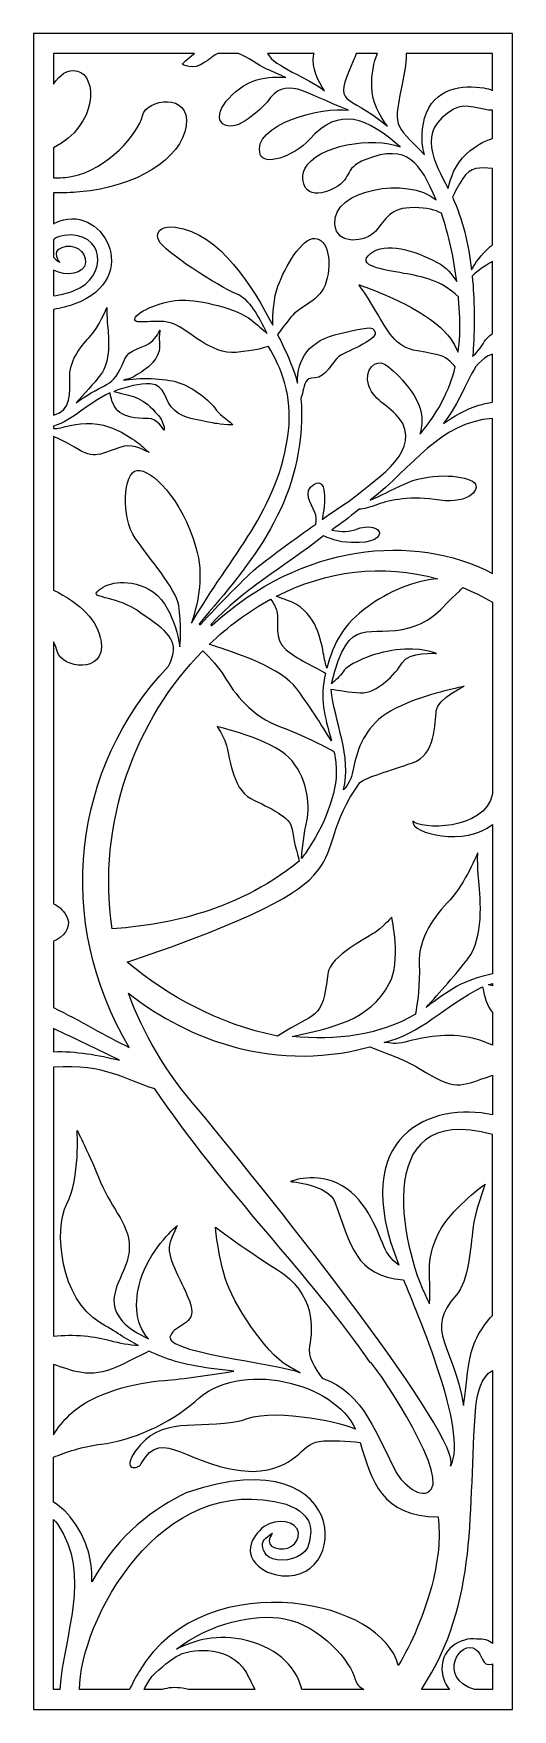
# Model space of a CAD drawing. Header units: centimetres. Extents: x 1.5 to 6.6, y -9 to 9.
import ezdxf

# ---------------------------------------------------------------- set-up
doc = ezdxf.new("R2010")
doc.units = ezdxf.units.CM
doc.header["$MEASUREMENT"] = 0
doc.layers.add('layer 1', color=7, linetype='Continuous')

msp = doc.modelspace()

# ---------------------------------------------------------------- linework, layer by layer
at = {"layer": 'layer 1', "color": 250}
for points, knots in [([(6.42935, -9.00021), (6.42935, -9.00021), (5.51062, -9.00021), (5.51062, -9.00021), (5.51062, -9.00021), (5.51062, -9.00021), (5.05743, -9.00021), (5.05743, -9.00021), (5.05743, -9.00021), (5.05743, -9.00021), (4.38802, -9.00021), (4.38802, -9.00021), (4.38802, -9.00021), (4.38802, -9.00021), (3.99034, -9.00021), (3.99034, -9.00021), (3.99034, -9.00021), (3.99034, -9.00021), (3.45475, -9.00021), (3.45475, -9.00021), (3.45475, -9.00021), (3.45475, -9.00021), (3.03361, -9.00021), (3.03361, -9.00021), (3.03361, -9.00021), (3.03361, -9.00021), (2.73154, -9.00021), (2.73154, -9.00021), (2.73154, -9.00021), (2.73154, -9.00021), (2.60298, -9.00021), (2.60298, -9.00021), (2.60298, -9.00021), (2.60298, -9.00021), (2.59878, -9.00021), (2.59878, -9.00021), (2.59878, -9.00021), (2.59878, -9.00021), (2.45159, -9.00021), (2.45159, -9.00021), (2.45159, -9.00021), (2.45159, -9.00021), (1.99495, -9.00021), (1.99495, -9.00021), (1.99495, -9.00021), (1.99495, -9.00021), (1.78003, -9.00021), (1.78003, -9.00021), (1.78003, -9.00021), (1.78003, -9.00021), (1.71481, -9.00021), (1.71481, -9.00021), (1.71481, -9.00021), (1.71481, -9.00021), (1.50051, -9.00021), (1.50051, -9.00021), (1.50051, -9.00021), (1.50051, -9.00021), (1.50051, -8.78591), (1.50051, -8.78591), (1.50051, -8.78591), (1.50051, -8.78591), (1.50051, -6.81738), (1.50051, -6.81738), (1.50051, -6.81738), (1.50051, -6.81738), (1.50051, -6.69259), (1.50051, -6.69259), (1.50051, -6.69259), (1.50051, -6.69259), (1.50051, -5.27371), (1.50051, -5.27371), (1.50051, -5.27371), (1.50051, -5.27371), (1.50051, -5.04849), (1.50051, -5.04849), (1.50051, -5.04849), (1.50051, -5.04849), (1.50051, -2.09272), (1.50051, -2.09272), (1.50051, -2.09272), (1.50051, -2.09272), (1.50051, -1.95543), (1.50051, -1.95543), (1.50051, -1.95543), (1.50051, -1.95543), (1.50051, -1.57957), (1.50051, -1.57957), (1.50051, -1.57957), (1.50051, -1.57957), (1.50051, -1.349), (1.50051, -1.349), (1.50051, -1.349), (1.50051, -1.349), (1.50051, -0.69962), (1.50051, -0.69962), (1.50051, -0.69962), (1.50051, -0.69962), (1.50051, -0.53731), (1.50051, -0.53731), (1.50051, -0.53731), (1.50051, -0.53731), (1.50051, -0.36865), (1.50051, -0.36865), (1.50051, -0.36865), (1.50051, -0.36865), (1.50051, -0.30797), (1.50051, -0.30797), (1.50051, -0.30797), (1.50051, -0.30797), (1.50051, 0.5781), (1.50051, 0.5781), (1.50051, 0.5781), (1.50051, 0.5781), (1.50051, 1.09699), (1.50051, 1.09699), (1.50051, 1.09699), (1.50051, 1.09699), (1.50051, 2.73824), (1.50051, 2.73824), (1.50051, 2.73824), (1.50051, 2.73824), (1.50051, 3.10302), (1.50051, 3.10302), (1.50051, 3.10302), (1.50051, 3.10302), (1.50051, 6.01589), (1.50051, 6.01589), (1.50051, 6.01589), (1.50051, 6.01589), (1.50051, 6.17712), (1.50051, 6.17712), (1.50051, 6.17712), (1.50051, 6.17712), (1.50051, 7.31005), (1.50051, 7.31005), (1.50051, 7.31005), (1.50051, 7.31005), (1.50051, 7.46806), (1.50051, 7.46806), (1.50051, 7.46806), (1.50051, 7.46806), (1.50051, 7.69772), (1.50051, 7.69772), (1.50051, 7.69772), (1.50051, 7.69772), (1.50051, 8.04737), (1.50051, 8.04737), (1.50051, 8.04737), (1.50051, 8.04737), (1.50051, 8.78647), (1.50051, 8.78647), (1.50051, 8.78647), (1.50051, 8.78647), (1.50051, 9.00077), (1.50051, 9.00077), (1.50051, 9.00077), (1.50051, 9.00077), (1.71481, 9.00077), (1.71481, 9.00077), (1.71481, 9.00077), (1.71481, 9.00077), (3.57119, 9.00077), (3.57119, 9.00077), (3.57119, 9.00077), (3.57119, 9.00077), (3.71376, 9.00077), (3.71376, 9.00077), (3.71376, 9.00077), (3.71376, 9.00077), (3.90118, 9.00077), (3.90118, 9.00077), (3.90118, 9.00077), (3.90118, 9.00077), (4.1258, 9.00077), (4.1258, 9.00077), (4.1258, 9.00077), (4.1258, 9.00077), (4.66278, 9.00077), (4.66278, 9.00077), (4.66278, 9.00077), (4.66278, 9.00077), (4.9638, 9.00077), (4.9638, 9.00077), (4.9638, 9.00077), (4.9638, 9.00077), (6.42935, 9.00077), (6.42935, 9.00077), (6.42935, 9.00077), (6.42935, 9.00077), (6.64365, 9.00077), (6.64365, 9.00077), (6.64365, 9.00077), (6.64365, 9.00077), (6.64365, 8.78647), (6.64365, 8.78647), (6.64365, 8.78647), (6.64365, 8.78647), (6.64365, 7.90035), (6.64365, 7.90035), (6.64365, 7.90035), (6.64365, 7.90035), (6.64365, 7.5545), (6.64365, 7.5545), (6.64365, 7.5545), (6.64365, 7.5545), (6.64365, 6.88002), (6.64365, 6.88002), (6.64365, 6.88002), (6.64365, 6.88002), (6.64365, 6.65103), (6.64365, 6.65103), (6.64365, 6.65103), (6.64365, 6.65103), (6.64365, 5.88979), (6.64365, 5.88979), (6.64365, 5.88979), (6.64365, 5.88979), (6.64365, 5.6039), (6.64365, 5.6039), (6.64365, 5.6039), (6.64365, 5.6039), (6.64365, 5.06059), (6.64365, 5.06059), (6.64365, 5.06059), (6.64365, 5.06059), (6.64365, 4.85913), (6.64365, 4.85913), (6.64365, 4.85913), (6.64365, 4.85913), (6.64365, 3.07661), (6.64365, 3.07661), (6.64365, 3.07661), (6.64365, 3.07661), (6.64365, 2.75442), (6.64365, 2.75442), (6.64365, 2.75442), (6.64365, 2.75442), (6.64365, 0.77417), (6.64365, 0.77417), (6.64365, 0.77417), (6.64365, 0.77417), (6.64365, 0.5054), (6.64365, 0.5054), (6.64365, 0.5054), (6.64365, 0.5054), (6.64365, 0.21757), (6.64365, 0.21757), (6.64365, 0.21757), (6.64365, 0.21757), (6.64365, 0.20115), (6.64365, 0.20115), (6.64365, 0.20115), (6.64365, 0.20115), (6.64365, -0.57613), (6.64365, -0.57613), (6.64365, -0.57613), (6.64365, -0.57613), (6.64365, -1.01437), (6.64365, -1.01437), (6.64365, -1.01437), (6.64365, -1.01437), (6.64365, -1.05732), (6.64365, -1.05732), (6.64365, -1.05732), (6.64365, -1.05732), (6.64365, -1.13579), (6.64365, -1.13579), (6.64365, -1.13579), (6.64365, -1.13579), (6.64365, -1.26198), (6.64365, -1.26198), (6.64365, -1.26198), (6.64365, -1.26198), (6.64365, -1.64338), (6.64365, -1.64338), (6.64365, -1.64338), (6.64365, -1.64338), (6.64365, -1.9827), (6.64365, -1.9827), (6.64365, -1.9827), (6.64365, -1.9827), (6.64365, -2.13653), (6.64365, -2.13653), (6.64365, -2.13653), (6.64365, -2.13653), (6.64365, -2.68576), (6.64365, -2.68576), (6.64365, -2.68576), (6.64365, -2.68576), (6.64365, -3.02459), (6.64365, -3.02459), (6.64365, -3.02459), (6.64365, -3.02459), (6.64365, -4.56991), (6.64365, -4.56991), (6.64365, -4.56991), (6.64365, -4.56991), (6.64365, -5.15422), (6.64365, -5.15422), (6.64365, -5.15422), (6.64365, -5.15422), (6.64365, -8.78591), (6.64365, -8.78591), (6.64365, -8.78591), (6.64365, -8.78591), (6.64365, -8.82306), (6.64365, -8.82306), (6.64365, -8.82306), (6.64365, -8.82306), (6.64365, -8.95563), (6.64365, -8.95563), (6.64365, -8.95563), (6.64365, -8.95563), (6.64365, -9.00021), (6.64365, -9.00021), (6.64365, -9.00021), (6.64365, -9.00021), (6.42935, -9.00021), (6.42935, -9.00021)], [0, 0, 0, 0, 0.01234568, 0.01234568, 0.01234568, 0.01234568, 0.02469136, 0.02469136, 0.02469136, 0.02469136, 0.03703704, 0.03703704, 0.03703704, 0.03703704, 0.04938272, 0.04938272, 0.04938272, 0.04938272, 0.0617284, 0.0617284, 0.0617284, 0.0617284, 0.07407407, 0.07407407, 0.07407407, 0.07407407, 0.08641975, 0.08641975, 0.08641975, 0.08641975, 0.09876543, 0.09876543, 0.09876543, 0.09876543, 0.11111111, 0.11111111, 0.11111111, 0.11111111, 0.12345679, 0.12345679, 0.12345679, 0.12345679, 0.13580247, 0.13580247, 0.13580247, 0.13580247, 0.14814815, 0.14814815, 0.14814815, 0.14814815, 0.16049383, 0.16049383, 0.16049383, 0.16049383, 0.17283951, 0.17283951, 0.17283951, 0.17283951, 0.18518519, 0.18518519, 0.18518519, 0.18518519, 0.19753086, 0.19753086, 0.19753086, 0.19753086, 0.20987654, 0.20987654, 0.20987654, 0.20987654, 0.22222222, 0.22222222, 0.22222222, 0.22222222, 0.2345679, 0.2345679, 0.2345679, 0.2345679, 0.24691358, 0.24691358, 0.24691358, 0.24691358, 0.25925926, 0.25925926, 0.25925926, 0.25925926, 0.27160494, 0.27160494, 0.27160494, 0.27160494, 0.28395062, 0.28395062, 0.28395062, 0.28395062, 0.2962963, 0.2962963, 0.2962963, 0.2962963, 0.30864198, 0.30864198, 0.30864198, 0.30864198, 0.32098765, 0.32098765, 0.32098765, 0.32098765, 0.33333333, 0.33333333, 0.33333333, 0.33333333, 0.34567901, 0.34567901, 0.34567901, 0.34567901, 0.35802469, 0.35802469, 0.35802469, 0.35802469, 0.37037037, 0.37037037, 0.37037037, 0.37037037, 0.38271605, 0.38271605, 0.38271605, 0.38271605, 0.39506173, 0.39506173, 0.39506173, 0.39506173, 0.40740741, 0.40740741, 0.40740741, 0.40740741, 0.41975309, 0.41975309, 0.41975309, 0.41975309, 0.43209877, 0.43209877, 0.43209877, 0.43209877, 0.44444444, 0.44444444, 0.44444444, 0.44444444, 0.45679012, 0.45679012, 0.45679012, 0.45679012, 0.4691358, 0.4691358, 0.4691358, 0.4691358, 0.48148148, 0.48148148, 0.48148148, 0.48148148, 0.49382716, 0.49382716, 0.49382716, 0.49382716, 0.50617284, 0.50617284, 0.50617284, 0.50617284, 0.51851852, 0.51851852, 0.51851852, 0.51851852, 0.5308642, 0.5308642, 0.5308642, 0.5308642, 0.54320988, 0.54320988, 0.54320988, 0.54320988, 0.55555556, 0.55555556, 0.55555556, 0.55555556, 0.56790123, 0.56790123, 0.56790123, 0.56790123, 0.58024691, 0.58024691, 0.58024691, 0.58024691, 0.59259259, 0.59259259, 0.59259259, 0.59259259, 0.60493827, 0.60493827, 0.60493827, 0.60493827, 0.61728395, 0.61728395, 0.61728395, 0.61728395, 0.62962963, 0.62962963, 0.62962963, 0.62962963, 0.64197531, 0.64197531, 0.64197531, 0.64197531, 0.65432099, 0.65432099, 0.65432099, 0.65432099, 0.66666667, 0.66666667, 0.66666667, 0.66666667, 0.67901235, 0.67901235, 0.67901235, 0.67901235, 0.69135802, 0.69135802, 0.69135802, 0.69135802, 0.7037037, 0.7037037, 0.7037037, 0.7037037, 0.71604938, 0.71604938, 0.71604938, 0.71604938, 0.72839506, 0.72839506, 0.72839506, 0.72839506, 0.74074074, 0.74074074, 0.74074074, 0.74074074, 0.75308642, 0.75308642, 0.75308642, 0.75308642, 0.7654321, 0.7654321, 0.7654321, 0.7654321, 0.77777778, 0.77777778, 0.77777778, 0.77777778, 0.79012346, 0.79012346, 0.79012346, 0.79012346, 0.80246914, 0.80246914, 0.80246914, 0.80246914, 0.81481481, 0.81481481, 0.81481481, 0.81481481, 0.82716049, 0.82716049, 0.82716049, 0.82716049, 0.83950617, 0.83950617, 0.83950617, 0.83950617, 0.85185185, 0.85185185, 0.85185185, 0.85185185, 0.86419753, 0.86419753, 0.86419753, 0.86419753, 0.87654321, 0.87654321, 0.87654321, 0.87654321, 0.88888889, 0.88888889, 0.88888889, 0.88888889, 0.90123457, 0.90123457, 0.90123457, 0.90123457, 0.91358025, 0.91358025, 0.91358025, 0.91358025, 0.92592593, 0.92592593, 0.92592593, 0.92592593, 0.9382716, 0.9382716, 0.9382716, 0.9382716, 0.95061728, 0.95061728, 0.95061728, 0.95061728, 0.96296296, 0.96296296, 0.96296296, 0.96296296, 0.97530864, 0.97530864, 0.97530864, 0.97530864, 1, 1, 1, 1]), ([(3.23049, 8.78647), (3.15182, 8.72931), (3.09599, 8.673), (3.09599, 8.673), (3.09599, 8.673), (3.09599, 8.673), (3.20837, 8.59498), (3.34121, 8.69207), (3.34121, 8.69207), (3.4033, 8.73741), (3.44426, 8.76773), (3.47878, 8.78647), (3.47878, 8.78647), (3.47878, 8.78647), (3.70065, 8.78647), (3.70065, 8.78647), (3.70065, 8.78647), (3.80766, 8.74649), (3.89405, 8.66798), (4.01438, 8.61563), (4.01438, 8.61563), (4.06674, 8.59284), (4.1342, 8.56292), (4.21092, 8.52754), (4.21092, 8.52754), (4.12574, 8.53783), (4.01606, 8.53752), (3.89825, 8.50182), (3.89825, 8.50182), (3.63665, 8.42271), (3.40568, 8.12604), (3.53475, 8.03122), (3.53475, 8.03122), (3.6638, 7.93638), (3.88324, 8.13418), (4.01039, 8.26237), (4.01039, 8.26237), (4.20554, 8.55869), (4.39675, 8.36611), (4.88205, 8.17606), (4.88205, 8.17606), (4.61774, 8.2248), (3.83071, 8.02267), (3.93506, 7.69977), (3.93506, 7.69977), (3.97725, 7.58116), (4.27678, 7.66506), (4.46843, 7.86492), (4.46843, 7.86492), (4.77879, 8.22273), (5.08478, 8.09619), (5.43913, 7.78266), (5.43913, 7.78266), (5.15155, 7.90047), (4.53649, 7.80058), (4.41248, 7.54666), (4.41248, 7.54666), (4.35096, 7.42092), (4.41859, 7.20035), (4.68463, 7.31767), (4.68463, 7.31767), (4.95067, 7.43482), (4.8049, 7.54629), (5.06916, 7.64827), (5.06916, 7.64827), (5.52146, 7.82301), (5.65259, 7.61141), (5.82369, 7.21486), (5.82369, 7.21486), (5.52299, 7.46782), (4.7037, 7.32897), (4.73525, 6.9524), (4.73525, 6.9524), (4.75479, 6.72037), (5.06757, 6.75704), (5.17526, 6.87908), (5.17526, 6.87908), (5.28298, 7.0012), (5.32682, 7.13603), (5.58784, 7.13086), (5.58784, 7.13086), (5.72867, 7.12794), (5.81546, 7.10671), (5.87978, 7.06999), (5.87978, 7.06999), (5.96394, 6.83298), (6.01473, 6.57847), (6.0445, 6.33669), (6.0445, 6.33669), (5.99598, 6.41651), (5.92854, 6.49499), (5.83665, 6.54235), (5.83665, 6.54235), (5.58991, 6.66956), (5.28404, 6.77055), (5.11895, 6.63767), (5.11895, 6.63767), (4.95379, 6.5047), (5.24829, 6.46608), (5.47711, 6.42492), (5.47711, 6.42492), (5.67213, 6.38983), (5.8805, 6.35305), (6.06237, 6.17153), (6.06237, 6.17153), (6.06876, 6.09962), (6.0736, 6.02959), (6.077, 5.96236), (6.077, 5.96236), (6.08411, 5.82225), (6.07714, 5.69416), (6.05965, 5.57649), (6.05965, 5.57649), (6.02301, 5.66883), (5.95429, 5.77758), (5.82468, 5.88247), (5.82468, 5.88247), (5.50891, 6.13796), (4.99543, 6.30171), (4.99543, 6.30171), (4.99543, 6.30171), (4.99543, 6.30171), (5.05219, 6.228), (5.17713, 6.01827), (5.17713, 6.01827), (5.30207, 5.80855), (5.37503, 5.63381), (5.62237, 5.59111), (5.62237, 5.59111), (5.86966, 5.54848), (5.90667, 5.54554), (5.9736, 5.47877), (5.9736, 5.47877), (5.99344, 5.459), (6.01215, 5.43945), (6.02914, 5.42154), (6.02914, 5.42154), (5.96261, 5.15038), (5.83945, 4.94197), (5.71381, 4.77703), (5.71381, 4.77703), (5.69394, 4.75091), (5.67234, 4.72394), (5.6499, 4.69652), (5.6499, 4.69652), (5.66554, 4.75181), (5.67473, 4.81372), (5.66989, 4.88037), (5.66989, 4.88037), (5.65212, 5.12766), (5.35662, 5.39701), (5.2694, 5.45009), (5.2694, 5.45009), (5.18218, 5.50309), (5.03915, 5.39906), (5.102, 5.21739), (5.102, 5.21739), (5.16479, 5.03564), (5.33985, 5.01412), (5.46567, 4.81202), (5.46567, 4.81202), (5.62981, 4.46956), (5.13868, 4.19059), (4.91198, 3.99521), (4.91198, 3.99521), (4.82162, 3.934), (4.72369, 3.86971), (4.59936, 3.78209), (4.59936, 3.78209), (4.61761, 3.85583), (4.67822, 4.26166), (4.51054, 4.15769), (4.51054, 4.15769), (4.38962, 4.0827), (4.47719, 3.95285), (4.52203, 3.85709), (4.52203, 3.85709), (4.54024, 3.81817), (4.53899, 3.77197), (4.53124, 3.73079), (4.53124, 3.73079), (4.30556, 3.57123), (4.06332, 3.39516), (3.91187, 3.27536), (3.91187, 3.27536), (3.79751, 3.18484), (3.46266, 2.83584), (3.29997, 2.66193), (3.29997, 2.66193), (3.2879, 2.64424), (3.27583, 2.65655), (3.28265, 2.66552), (3.28265, 2.66552), (3.84593, 3.32292), (4.3874, 3.95773), (4.37755, 4.93667), (4.37755, 4.93667), (4.37905, 4.98277), (4.37565, 5.02955), (4.36968, 5.07682), (4.36968, 5.07682), (4.37744, 5.0982), (4.38636, 5.12581), (4.39416, 5.15822), (4.39416, 5.15822), (4.41233, 5.23361), (4.41112, 5.30284), (4.52313, 5.30176), (4.52313, 5.30176), (4.63511, 5.30049), (4.71209, 5.47884), (4.77388, 5.52764), (4.77388, 5.52764), (4.83567, 5.57661), (5.18685, 5.70246), (5.16892, 5.78839), (5.16892, 5.78839), (5.15091, 5.87435), (5.06224, 5.83533), (4.79409, 5.77969), (4.79409, 5.77969), (4.45911, 5.71029), (4.32635, 5.50043), (4.33569, 5.2457), (4.33569, 5.2457), (4.28701, 5.42537), (4.20303, 5.60516), (4.12041, 5.76754), (4.12041, 5.76754), (4.15391, 5.8124), (4.20376, 5.87825), (4.26296, 5.95245), (4.26296, 5.95245), (4.37249, 6.08973), (4.5816, 6.11926), (4.64449, 6.33719), (4.64449, 6.33719), (4.70733, 6.55495), (4.66101, 6.79693), (4.52124, 6.80035), (4.52124, 6.80035), (4.38147, 6.80377), (4.20599, 6.50262), (4.12458, 6.28615), (4.12458, 6.28615), (4.07813, 6.16256), (4.06864, 5.99142), (4.06904, 5.86693), (4.06904, 5.86693), (3.86279, 6.26308), (3.50334, 6.86365), (3.02132, 6.9192), (3.02132, 6.9192), (2.84732, 6.94365), (2.8073, 6.84794), (2.84604, 6.77939), (2.84604, 6.77939), (2.89746, 6.66001), (3.48867, 6.28271), (3.676, 6.20645), (3.676, 6.20645), (3.83442, 6.14188), (3.9067, 5.96855), (4.01094, 5.77973), (4.01094, 5.77973), (3.96209, 5.82143), (3.90221, 5.87211), (3.83921, 5.92456), (3.83921, 5.92456), (3.6859, 6.05187), (3.28486, 6.13751), (3.09785, 6.137), (3.09785, 6.137), (2.91086, 6.13642), (2.60782, 6.02221), (2.58874, 5.93911), (2.58874, 5.93911), (2.56963, 5.8561), (2.83296, 5.95046), (3.00269, 5.88329), (3.00269, 5.88329), (3.17239, 5.81602), (3.40309, 5.55183), (3.67694, 5.57628), (3.67694, 5.57628), (3.89864, 5.59603), (3.94461, 5.61876), (4.0232, 5.63915), (4.0232, 5.63915), (4.16371, 5.41277), (4.28181, 5.10801), (4.23746, 4.72983), (4.23746, 4.72983), (4.13791, 3.8798), (3.61408, 3.39778), (3.19751, 2.66616), (3.19751, 2.66616), (3.27344, 2.91445), (3.3316, 3.18225), (3.24457, 3.48184), (3.24457, 3.48184), (3.09141, 4.00893), (2.76414, 4.32681), (2.6125, 4.30812), (2.6125, 4.30812), (2.46084, 4.28944), (2.44071, 3.79915), (2.59258, 3.57961), (2.59258, 3.57961), (2.74441, 3.36011), (3.02528, 3.0459), (3.05938, 2.85877), (3.05938, 2.85877), (3.09354, 2.67163), (3.07247, 2.41199), (3.07247, 2.41199), (3.07247, 2.41199), (3.07247, 2.41199), (3.00738, 2.89358), (2.74304, 3.02981), (2.74304, 3.02981), (2.47866, 3.16602), (2.27353, 3.09004), (2.18964, 3.0122), (2.18964, 3.0122), (2.10577, 2.93432), (2.35266, 2.96856), (2.60514, 2.81021), (2.60514, 2.81021), (2.89469, 2.6055), (3.05236, 2.51548), (2.99062, 2.30518), (2.99062, 2.30518), (2.9818, 2.27513), (2.9685, 2.24264), (2.95047, 2.207), (2.95047, 2.207), (1.91745, 1.12115), (1.72048, -0.53427), (2.52797, -1.88977), (2.52797, -1.88977), (2.27715, -1.77004), (1.99943, -1.59839), (1.71481, -1.46142), (1.71481, -1.46142), (1.71481, -1.46142), (1.71481, -0.74787), (1.71481, -0.74787), (1.71481, -0.74787), (1.81893, -0.70989), (1.90539, -0.60622), (1.86556, -0.50364), (1.86556, -0.50364), (1.83783, -0.43221), (1.78472, -0.3784), (1.71481, -0.34531), (1.71481, -0.34531), (1.71481, 0.59447), (1.71481, 1.52145), (1.71481, 2.46548), (1.71481, 2.46548), (1.73469, 2.42822), (1.74844, 2.39414), (1.7552, 2.36532), (1.7552, 2.36532), (1.79825, 2.18162), (2.27655, 2.11219), (2.22563, 2.47223), (2.22563, 2.47223), (2.19455, 2.69184), (1.99836, 2.88868), (1.71481, 3.02082), (1.71481, 3.02082), (1.71481, 3.02082), (1.71481, 4.67111), (1.71481, 4.67111), (1.71481, 4.67111), (1.77676, 4.64665), (1.82643, 4.62464), (1.88994, 4.58629), (1.88994, 4.58629), (2.17282, 4.41544), (2.14857, 4.46672), (2.47353, 4.56728), (2.47353, 4.56728), (2.56959, 4.59702), (2.73825, 4.50238), (2.73825, 4.50238), (2.73825, 4.50238), (2.73825, 4.50238), (2.73825, 4.50238), (2.67477, 4.56002), (2.67477, 4.56002), (2.61127, 4.61764), (2.42396, 4.75404), (2.25172, 4.79348), (2.25172, 4.79348), (2.07944, 4.83289), (1.92267, 4.79982), (1.79268, 4.76578), (1.79268, 4.76578), (1.76086, 4.75746), (1.73671, 4.75594), (1.71481, 4.7571), (1.71481, 4.7571), (1.71481, 4.7571), (1.71481, 4.78245), (1.71481, 4.78245), (1.71481, 4.78245), (1.92849, 4.85377), (2.07579, 5.02081), (2.32191, 5.14244), (2.32191, 5.14244), (2.35128, 4.9523), (2.44214, 4.86034), (2.73002, 4.86583), (2.73002, 4.86583), (2.831, 4.86773), (2.90167, 4.73994), (2.90167, 4.73994), (2.90167, 4.73994), (2.90167, 4.73994), (2.92021, 4.8234), (2.8085, 4.93492), (2.8085, 4.93492), (2.6571, 5.11021), (2.55014, 5.10149), (2.36249, 5.15747), (2.36249, 5.15747), (2.51371, 5.21071), (2.63793, 5.24189), (2.75266, 5.23777), (2.75266, 5.23777), (2.92705, 5.23145), (2.90139, 5.04429), (3.01635, 4.95158), (3.01635, 4.95158), (3.13133, 4.85891), (3.2189, 4.86132), (3.4377, 4.81463), (3.4377, 4.81463), (3.44036, 4.81406), (3.65253, 4.78744), (3.6418, 4.80064), (3.6418, 4.80064), (3.62778, 4.8179), (3.49681, 4.90713), (3.46686, 4.95189), (3.46686, 4.95189), (3.38722, 5.07097), (3.21555, 5.19778), (3.05108, 5.25351), (3.05108, 5.25351), (2.91511, 5.2996), (2.61872, 5.3078), (2.46556, 5.27602), (2.46556, 5.27602), (2.48869, 5.29249), (2.52215, 5.28454), (2.56916, 5.31079), (2.56916, 5.31079), (2.68083, 5.37317), (2.86313, 5.48831), (2.85347, 5.64909), (2.85347, 5.64909), (2.84703, 5.75665), (2.85439, 5.79922), (2.85991, 5.81569), (2.85991, 5.81569), (2.8449, 5.787), (2.79796, 5.70402), (2.74054, 5.6698), (2.74054, 5.6698), (2.67057, 5.62807), (2.52086, 5.60027), (2.48115, 5.50763), (2.48115, 5.50763), (2.33875, 5.15697), (2.29393, 5.28472), (1.95676, 5.03254), (1.95676, 5.03254), (2.04054, 5.12505), (2.15026, 5.24112), (2.22107, 5.33444), (2.22107, 5.33444), (2.33143, 5.47985), (2.30775, 5.73522), (2.29593, 5.8629), (2.29593, 5.8629), (2.2841, 5.99059), (2.28843, 6.05683), (2.28843, 6.05683), (2.28843, 6.05683), (2.28843, 6.05683), (2.2006, 5.84423), (2.09946, 5.73722), (2.09946, 5.73722), (1.99832, 5.6302), (1.88092, 5.47951), (1.88914, 5.29662), (1.88914, 5.29662), (1.8891, 5.15292), (1.91173, 4.94817), (1.71481, 4.90298), (1.71481, 4.90298), (1.71481, 4.90298), (1.71481, 6.03678), (1.71481, 6.03678), (1.71481, 6.03678), (1.79278, 6.04986), (1.86648, 6.06872), (1.93388, 6.09311), (1.93388, 6.09311), (2.69662, 6.36906), (2.23076, 7.21844), (1.72747, 6.96446), (1.72747, 6.96446), (1.72315, 6.96228), (1.71894, 6.96006), (1.71481, 6.9578), (1.71481, 6.9578), (1.71481, 6.9578), (1.71481, 7.29134), (1.71481, 7.29134), (1.71481, 7.29134), (1.81067, 7.28777), (1.90582, 7.2905), (1.99865, 7.29875), (1.99865, 7.29875), (2.59451, 7.35161), (3.08902, 7.65049), (3.13996, 8.01048), (3.13996, 8.01048), (3.19089, 8.37052), (2.71259, 8.30109), (2.66954, 8.11739), (2.66954, 8.11739), (2.62649, 7.93377), (2.29984, 7.53653), (1.90964, 7.46497), (1.90964, 7.46497), (1.85013, 7.45408), (1.78451, 7.44886), (1.71481, 7.44945), (1.71481, 7.44945), (1.71481, 7.44945), (1.71481, 7.77413), (1.71481, 7.77413), (1.71481, 7.77413), (2.19788, 8.01315), (2.18423, 8.55151), (1.97105, 8.59768), (1.97105, 8.59768), (1.86179, 8.62137), (1.78258, 8.55643), (1.71481, 8.45535), (1.71481, 8.45535), (1.71481, 8.45535), (1.71481, 8.78647), (1.71481, 8.78647), (1.71481, 8.78647), (1.71481, 8.78647), (3.23049, 8.78647), (3.23049, 8.78647)], [0, 0, 0, 0, 0.00704225, 0.00704225, 0.00704225, 0.00704225, 0.01408451, 0.01408451, 0.01408451, 0.01408451, 0.02112676, 0.02112676, 0.02112676, 0.02112676, 0.02816901, 0.02816901, 0.02816901, 0.02816901, 0.03521127, 0.03521127, 0.03521127, 0.03521127, 0.04225352, 0.04225352, 0.04225352, 0.04225352, 0.04929577, 0.04929577, 0.04929577, 0.04929577, 0.05633803, 0.05633803, 0.05633803, 0.05633803, 0.06338028, 0.06338028, 0.06338028, 0.06338028, 0.07042254, 0.07042254, 0.07042254, 0.07042254, 0.07746479, 0.07746479, 0.07746479, 0.07746479, 0.08450704, 0.08450704, 0.08450704, 0.08450704, 0.0915493, 0.0915493, 0.0915493, 0.0915493, 0.09859155, 0.09859155, 0.09859155, 0.09859155, 0.1056338, 0.1056338, 0.1056338, 0.1056338, 0.11267606, 0.11267606, 0.11267606, 0.11267606, 0.11971831, 0.11971831, 0.11971831, 0.11971831, 0.12676056, 0.12676056, 0.12676056, 0.12676056, 0.13380282, 0.13380282, 0.13380282, 0.13380282, 0.14084507, 0.14084507, 0.14084507, 0.14084507, 0.14788732, 0.14788732, 0.14788732, 0.14788732, 0.15492958, 0.15492958, 0.15492958, 0.15492958, 0.16197183, 0.16197183, 0.16197183, 0.16197183, 0.16901408, 0.16901408, 0.16901408, 0.16901408, 0.17605634, 0.17605634, 0.17605634, 0.17605634, 0.18309859, 0.18309859, 0.18309859, 0.18309859, 0.19014085, 0.19014085, 0.19014085, 0.19014085, 0.1971831, 0.1971831, 0.1971831, 0.1971831, 0.20422535, 0.20422535, 0.20422535, 0.20422535, 0.21126761, 0.21126761, 0.21126761, 0.21126761, 0.21830986, 0.21830986, 0.21830986, 0.21830986, 0.22535211, 0.22535211, 0.22535211, 0.22535211, 0.23239437, 0.23239437, 0.23239437, 0.23239437, 0.23943662, 0.23943662, 0.23943662, 0.23943662, 0.24647887, 0.24647887, 0.24647887, 0.24647887, 0.25352113, 0.25352113, 0.25352113, 0.25352113, 0.26056338, 0.26056338, 0.26056338, 0.26056338, 0.26760563, 0.26760563, 0.26760563, 0.26760563, 0.27464789, 0.27464789, 0.27464789, 0.27464789, 0.28169014, 0.28169014, 0.28169014, 0.28169014, 0.28873239, 0.28873239, 0.28873239, 0.28873239, 0.29577465, 0.29577465, 0.29577465, 0.29577465, 0.3028169, 0.3028169, 0.3028169, 0.3028169, 0.30985915, 0.30985915, 0.30985915, 0.30985915, 0.31690141, 0.31690141, 0.31690141, 0.31690141, 0.32394366, 0.32394366, 0.32394366, 0.32394366, 0.33098592, 0.33098592, 0.33098592, 0.33098592, 0.33802817, 0.33802817, 0.33802817, 0.33802817, 0.34507042, 0.34507042, 0.34507042, 0.34507042, 0.35211268, 0.35211268, 0.35211268, 0.35211268, 0.35915493, 0.35915493, 0.35915493, 0.35915493, 0.36619718, 0.36619718, 0.36619718, 0.36619718, 0.37323944, 0.37323944, 0.37323944, 0.37323944, 0.38028169, 0.38028169, 0.38028169, 0.38028169, 0.38732394, 0.38732394, 0.38732394, 0.38732394, 0.3943662, 0.3943662, 0.3943662, 0.3943662, 0.40140845, 0.40140845, 0.40140845, 0.40140845, 0.4084507, 0.4084507, 0.4084507, 0.4084507, 0.41549296, 0.41549296, 0.41549296, 0.41549296, 0.42253521, 0.42253521, 0.42253521, 0.42253521, 0.42957746, 0.42957746, 0.42957746, 0.42957746, 0.43661972, 0.43661972, 0.43661972, 0.43661972, 0.44366197, 0.44366197, 0.44366197, 0.44366197, 0.45070423, 0.45070423, 0.45070423, 0.45070423, 0.45774648, 0.45774648, 0.45774648, 0.45774648, 0.46478873, 0.46478873, 0.46478873, 0.46478873, 0.47183099, 0.47183099, 0.47183099, 0.47183099, 0.47887324, 0.47887324, 0.47887324, 0.47887324, 0.48591549, 0.48591549, 0.48591549, 0.48591549, 0.49295775, 0.49295775, 0.49295775, 0.49295775, 0.5, 0.5, 0.5, 0.5, 0.50704225, 0.50704225, 0.50704225, 0.50704225, 0.51408451, 0.51408451, 0.51408451, 0.51408451, 0.52112676, 0.52112676, 0.52112676, 0.52112676, 0.52816901, 0.52816901, 0.52816901, 0.52816901, 0.53521127, 0.53521127, 0.53521127, 0.53521127, 0.54225352, 0.54225352, 0.54225352, 0.54225352, 0.54929577, 0.54929577, 0.54929577, 0.54929577, 0.55633803, 0.55633803, 0.55633803, 0.55633803, 0.56338028, 0.56338028, 0.56338028, 0.56338028, 0.57042254, 0.57042254, 0.57042254, 0.57042254, 0.57746479, 0.57746479, 0.57746479, 0.57746479, 0.58450704, 0.58450704, 0.58450704, 0.58450704, 0.5915493, 0.5915493, 0.5915493, 0.5915493, 0.59859155, 0.59859155, 0.59859155, 0.59859155, 0.6056338, 0.6056338, 0.6056338, 0.6056338, 0.61267606, 0.61267606, 0.61267606, 0.61267606, 0.61971831, 0.61971831, 0.61971831, 0.61971831, 0.62676056, 0.62676056, 0.62676056, 0.62676056, 0.63380282, 0.63380282, 0.63380282, 0.63380282, 0.64084507, 0.64084507, 0.64084507, 0.64084507, 0.64788732, 0.64788732, 0.64788732, 0.64788732, 0.65492958, 0.65492958, 0.65492958, 0.65492958, 0.66197183, 0.66197183, 0.66197183, 0.66197183, 0.66901408, 0.66901408, 0.66901408, 0.66901408, 0.67605634, 0.67605634, 0.67605634, 0.67605634, 0.68309859, 0.68309859, 0.68309859, 0.68309859, 0.69014085, 0.69014085, 0.69014085, 0.69014085, 0.6971831, 0.6971831, 0.6971831, 0.6971831, 0.70422535, 0.70422535, 0.70422535, 0.70422535, 0.71126761, 0.71126761, 0.71126761, 0.71126761, 0.71830986, 0.71830986, 0.71830986, 0.71830986, 0.72535211, 0.72535211, 0.72535211, 0.72535211, 0.73239437, 0.73239437, 0.73239437, 0.73239437, 0.73943662, 0.73943662, 0.73943662, 0.73943662, 0.74647887, 0.74647887, 0.74647887, 0.74647887, 0.75352113, 0.75352113, 0.75352113, 0.75352113, 0.76056338, 0.76056338, 0.76056338, 0.76056338, 0.76760563, 0.76760563, 0.76760563, 0.76760563, 0.77464789, 0.77464789, 0.77464789, 0.77464789, 0.78169014, 0.78169014, 0.78169014, 0.78169014, 0.78873239, 0.78873239, 0.78873239, 0.78873239, 0.79577465, 0.79577465, 0.79577465, 0.79577465, 0.8028169, 0.8028169, 0.8028169, 0.8028169, 0.80985915, 0.80985915, 0.80985915, 0.80985915, 0.81690141, 0.81690141, 0.81690141, 0.81690141, 0.82394366, 0.82394366, 0.82394366, 0.82394366, 0.83098592, 0.83098592, 0.83098592, 0.83098592, 0.83802817, 0.83802817, 0.83802817, 0.83802817, 0.84507042, 0.84507042, 0.84507042, 0.84507042, 0.85211268, 0.85211268, 0.85211268, 0.85211268, 0.85915493, 0.85915493, 0.85915493, 0.85915493, 0.86619718, 0.86619718, 0.86619718, 0.86619718, 0.87323944, 0.87323944, 0.87323944, 0.87323944, 0.88028169, 0.88028169, 0.88028169, 0.88028169, 0.88732394, 0.88732394, 0.88732394, 0.88732394, 0.8943662, 0.8943662, 0.8943662, 0.8943662, 0.90140845, 0.90140845, 0.90140845, 0.90140845, 0.9084507, 0.9084507, 0.9084507, 0.9084507, 0.91549296, 0.91549296, 0.91549296, 0.91549296, 0.92253521, 0.92253521, 0.92253521, 0.92253521, 0.92957746, 0.92957746, 0.92957746, 0.92957746, 0.93661972, 0.93661972, 0.93661972, 0.93661972, 0.94366197, 0.94366197, 0.94366197, 0.94366197, 0.95070423, 0.95070423, 0.95070423, 0.95070423, 0.95774648, 0.95774648, 0.95774648, 0.95774648, 0.96478873, 0.96478873, 0.96478873, 0.96478873, 0.97183099, 0.97183099, 0.97183099, 0.97183099, 0.97887324, 0.97887324, 0.97887324, 0.97887324, 0.98591549, 0.98591549, 0.98591549, 0.98591549, 1, 1, 1, 1]), ([(4.51321, 8.78647), (4.51119, 8.77813), (4.50945, 8.76961), (4.508, 8.76093), (4.508, 8.76093), (4.48773, 8.63938), (4.55349, 8.48563), (4.62661, 8.38691), (4.62661, 8.38691), (4.44243, 8.52983), (4.08646, 8.64374), (4.01325, 8.78647), (4.01325, 8.78647), (4.01325, 8.78647), (4.51321, 8.78647), (4.51321, 8.78647)], [0, 0, 0, 0, 0.2, 0.2, 0.2, 0.2, 0.4, 0.4, 0.4, 0.4, 0.6, 0.6, 0.6, 0.6, 1, 1, 1, 1]), ([(5.19575, 8.78647), (5.15202, 8.69244), (5.12943, 8.56373), (5.13241, 8.42704), (5.13241, 8.42704), (5.13586, 8.26538), (5.21835, 8.11237), (5.30109, 8.00693), (5.30109, 8.00693), (4.852, 8.38027), (4.71174, 8.19563), (4.93033, 8.69671), (4.93033, 8.69671), (4.94562, 8.72831), (4.95752, 8.75829), (4.96634, 8.78647), (4.96634, 8.78647), (4.96634, 8.78647), (5.19575, 8.78647), (5.19575, 8.78647)], [0, 0, 0, 0, 0.16666667, 0.16666667, 0.16666667, 0.16666667, 0.33333333, 0.33333333, 0.33333333, 0.33333333, 0.5, 0.5, 0.5, 0.5, 0.66666667, 0.66666667, 0.66666667, 0.66666667, 1, 1, 1, 1]), ([(6.42935, 8.78647), (6.42935, 8.78647), (6.42935, 8.39051), (6.42935, 8.39051), (6.42935, 8.39051), (6.40367, 8.40184), (6.37289, 8.4108), (6.33659, 8.41623), (6.33659, 8.41623), (6.11614, 8.44898), (5.79601, 8.42833), (5.70029, 8.09012), (5.70029, 8.09012), (5.65634, 7.93494), (5.67006, 7.79982), (5.69754, 7.69876), (5.69754, 7.69876), (5.36005, 8.05626), (5.36127, 7.9644), (5.46981, 8.51564), (5.46981, 8.51564), (5.49008, 8.61865), (5.50575, 8.71313), (5.50348, 8.78647), (5.50348, 8.78647), (5.50348, 8.78647), (6.42935, 8.78647), (6.42935, 8.78647)], [0, 0, 0, 0, 0.125, 0.125, 0.125, 0.125, 0.25, 0.25, 0.25, 0.25, 0.375, 0.375, 0.375, 0.375, 0.5, 0.5, 0.5, 0.5, 0.625, 0.625, 0.625, 0.625, 0.75, 0.75, 0.75, 0.75, 1, 1, 1, 1]), ([(6.42935, 8.17612), (6.42935, 8.17612), (6.42935, 7.8742), (6.42935, 7.8742), (6.42935, 7.8742), (6.339, 7.84643), (6.24377, 7.79492), (6.15084, 7.70862), (6.15084, 7.70862), (6.02951, 7.59595), (5.97682, 7.45486), (5.95415, 7.33624), (5.95415, 7.33624), (5.80735, 7.61526), (5.59983, 7.94822), (6.01084, 8.1884), (6.01084, 8.1884), (6.14468, 8.26668), (6.31739, 8.17159), (6.42935, 8.17612)], [0, 0, 0, 0, 0.16666667, 0.16666667, 0.16666667, 0.16666667, 0.33333333, 0.33333333, 0.33333333, 0.33333333, 0.5, 0.5, 0.5, 0.5, 0.66666667, 0.66666667, 0.66666667, 0.66666667, 1, 1, 1, 1]), ([(6.42935, 7.5524), (6.42935, 7.5524), (6.42935, 6.73203), (6.42935, 6.73203), (6.42935, 6.73203), (6.41879, 6.72338), (6.40825, 6.71453), (6.39771, 6.70546), (6.39771, 6.70546), (6.30562, 6.62597), (6.24469, 6.53826), (6.20433, 6.46141), (6.20433, 6.46141), (6.17191, 6.73982), (6.10815, 7.00557), (5.99942, 7.24323), (5.99942, 7.24323), (6.02604, 7.29916), (6.06232, 7.36753), (6.11039, 7.44287), (6.11039, 7.44287), (6.19258, 7.57171), (6.2943, 7.56163), (6.42935, 7.5524)], [0, 0, 0, 0, 0.14285714, 0.14285714, 0.14285714, 0.14285714, 0.28571429, 0.28571429, 0.28571429, 0.28571429, 0.42857143, 0.42857143, 0.42857143, 0.42857143, 0.57142857, 0.57142857, 0.57142857, 0.57142857, 0.71428571, 0.71428571, 0.71428571, 0.71428571, 1, 1, 1, 1]), ([(1.71481, 6.18469), (1.71481, 6.18469), (1.71481, 6.45921), (1.71481, 6.45921), (1.71481, 6.45921), (1.84652, 6.38257), (2.04821, 6.42219), (2.05862, 6.5408), (2.05862, 6.5408), (2.06974, 6.66635), (1.93115, 6.75034), (1.80816, 6.70397), (1.80816, 6.70397), (1.68507, 6.65763), (1.78259, 6.54455), (1.78259, 6.54455), (1.78259, 6.54455), (1.75519, 6.56003), (1.73235, 6.57923), (1.71481, 6.60032), (1.71481, 6.60032), (1.71481, 6.60032), (1.71481, 6.78627), (1.71481, 6.78627), (1.71481, 6.78627), (1.74026, 6.80828), (1.77839, 6.82483), (1.83095, 6.83207), (1.83095, 6.83207), (2.2609, 6.89143), (2.32025, 6.38234), (1.92815, 6.23605), (1.92815, 6.23605), (1.86294, 6.21168), (1.7912, 6.1944), (1.71481, 6.18469)], [0, 0, 0, 0, 0.1, 0.1, 0.1, 0.1, 0.2, 0.2, 0.2, 0.2, 0.3, 0.3, 0.3, 0.3, 0.4, 0.4, 0.4, 0.4, 0.5, 0.5, 0.5, 0.5, 0.6, 0.6, 0.6, 0.6, 0.7, 0.7, 0.7, 0.7, 0.8, 0.8, 0.8, 0.8, 1, 1, 1, 1]), ([(6.42935, 6.55093), (6.42935, 6.55093), (6.42935, 5.77891), (6.42935, 5.77891), (6.42935, 5.77891), (6.38943, 5.7507), (6.35994, 5.72224), (6.34478, 5.69524), (6.34478, 5.69524), (6.30267, 5.62029), (6.25345, 5.56619), (6.21517, 5.53084), (6.21517, 5.53084), (6.2188, 5.55806), (6.22138, 5.58541), (6.22291, 5.61272), (6.22291, 5.61272), (6.23702, 5.875), (6.23662, 6.13965), (6.21149, 6.39511), (6.21149, 6.39511), (6.26542, 6.45024), (6.34177, 6.50296), (6.42935, 6.55093)], [0, 0, 0, 0, 0.14285714, 0.14285714, 0.14285714, 0.14285714, 0.28571429, 0.28571429, 0.28571429, 0.28571429, 0.42857143, 0.42857143, 0.42857143, 0.42857143, 0.57142857, 0.57142857, 0.57142857, 0.57142857, 0.71428571, 0.71428571, 0.71428571, 0.71428571, 1, 1, 1, 1]), ([(6.42935, 5.55753), (6.42935, 5.55753), (6.42935, 5.04026), (6.42935, 5.04026), (6.42935, 5.04026), (6.37833, 5.03197), (6.329, 5.02133), (6.28294, 5.00857), (6.28294, 5.00857), (6.14662, 4.97068), (6.00969, 4.88745), (5.90472, 4.81203), (5.90472, 4.81203), (6.2033, 5.22414), (6.16762, 5.45742), (6.42935, 5.55753)], [0, 0, 0, 0, 0.2, 0.2, 0.2, 0.2, 0.4, 0.4, 0.4, 0.4, 0.6, 0.6, 0.6, 0.6, 1, 1, 1, 1]), ([(6.42935, 4.86557), (6.42935, 4.86557), (6.42935, 3.20275), (6.42935, 3.20275), (6.42935, 3.20275), (5.57701, 3.64304), (4.38584, 3.52524), (3.42134, 2.64912), (3.42134, 2.64912), (3.41031, 2.6361), (3.39818, 2.6427), (3.40827, 2.6556), (3.40827, 2.6556), (3.74463, 3.0274), (4.18154, 3.2636), (4.61505, 3.60521), (4.61505, 3.60521), (4.66134, 3.58472), (4.73248, 3.55726), (4.81221, 3.54202), (4.81221, 3.54202), (5.38516, 3.47272), (5.27058, 3.80084), (4.95094, 3.67042), (4.95094, 3.67042), (4.86184, 3.63999), (4.76856, 3.65747), (4.7026, 3.66808), (4.7026, 3.66808), (4.82269, 3.75279), (4.87457, 3.79274), (4.99757, 3.89072), (4.99757, 3.89072), (5.0476, 3.8947), (5.1095, 3.91022), (5.1955, 3.94202), (5.1955, 3.94202), (5.33231, 3.99258), (5.55231, 4.03663), (5.86446, 3.98887), (5.86446, 3.98887), (6.17662, 3.94112), (6.32854, 4.12122), (6.21529, 4.19167), (6.21529, 4.19167), (6.10203, 4.2621), (5.7308, 4.28386), (5.47318, 4.15821), (5.47318, 4.15821), (5.35067, 4.09843), (5.21973, 4.03621), (5.11569, 3.98706), (5.11569, 3.98706), (5.57667, 4.34503), (5.86286, 4.82823), (6.42935, 4.86557)], [0, 0, 0, 0, 0.06666667, 0.06666667, 0.06666667, 0.06666667, 0.13333333, 0.13333333, 0.13333333, 0.13333333, 0.2, 0.2, 0.2, 0.2, 0.26666667, 0.26666667, 0.26666667, 0.26666667, 0.33333333, 0.33333333, 0.33333333, 0.33333333, 0.4, 0.4, 0.4, 0.4, 0.46666667, 0.46666667, 0.46666667, 0.46666667, 0.53333333, 0.53333333, 0.53333333, 0.53333333, 0.6, 0.6, 0.6, 0.6, 0.66666667, 0.66666667, 0.66666667, 0.66666667, 0.73333333, 0.73333333, 0.73333333, 0.73333333, 0.8, 0.8, 0.8, 0.8, 0.86666667, 0.86666667, 0.86666667, 0.86666667, 1, 1, 1, 1]), ([(4.22885, 2.91254), (4.51265, 2.81309), (4.58299, 2.52244), (4.61204, 2.35), (4.61204, 2.35), (4.62427, 2.27741), (4.63826, 2.22363), (4.6504, 2.18546), (4.6504, 2.18546), (4.72136, 2.4536), (4.8289, 2.65773), (5.09235, 2.84748), (5.09235, 2.84748), (5.29906, 2.99641), (5.58632, 3.12759), (5.84296, 3.14319), (5.84296, 3.14319), (5.2416, 3.31364), (4.6408, 3.22596), (4.10948, 2.95665), (4.10948, 2.95665), (4.14266, 2.9436), (4.18206, 2.92894), (4.22885, 2.91254)], [0, 0, 0, 0, 0.14285714, 0.14285714, 0.14285714, 0.14285714, 0.28571429, 0.28571429, 0.28571429, 0.28571429, 0.42857143, 0.42857143, 0.42857143, 0.42857143, 0.57142857, 0.57142857, 0.57142857, 0.57142857, 0.71428571, 0.71428571, 0.71428571, 0.71428571, 1, 1, 1, 1]), ([(6.10977, 3.05048), (6.09951, 3.03986), (6.08852, 3.02834), (6.07682, 3.01582), (6.07682, 3.01582), (5.84273, 2.7942), (5.78539, 2.69099), (5.54496, 2.62142), (5.54496, 2.62142), (5.09016, 2.48784), (4.89437, 2.80616), (4.69859, 2.01709), (4.69859, 2.01709), (4.73959, 2.04927), (4.79115, 2.09514), (4.82408, 2.14396), (4.82408, 2.14396), (4.88564, 2.23528), (5.14241, 2.34718), (5.39524, 2.3812), (5.39524, 2.3812), (5.64806, 2.41526), (5.82907, 2.34276), (5.82907, 2.34276), (5.82907, 2.34276), (5.82907, 2.34276), (5.52679, 2.36105), (5.45916, 2.24263), (5.45916, 2.24263), (5.39151, 2.12422), (5.18621, 1.90937), (5.0115, 1.9193), (5.0115, 1.9193), (4.89591, 1.92591), (4.76893, 1.94647), (4.69598, 1.95968), (4.69598, 1.95968), (4.73403, 1.60042), (4.9172, 1.24066), (4.83071, 0.87586), (4.83071, 0.87586), (4.87102, 0.92542), (4.9145, 0.99551), (4.9305, 1.0807), (4.9305, 1.0807), (4.96315, 1.25487), (5.01626, 1.45945), (5.20515, 1.63213), (5.20515, 1.63213), (5.39405, 1.80474), (5.83584, 1.9218), (5.97971, 1.95579), (5.97971, 1.95579), (6.1236, 1.98975), (6.1236, 1.98975), (6.1236, 1.98975), (6.1236, 1.98975), (6.1236, 1.98975), (5.84211, 1.85927), (5.82588, 1.72739), (5.82588, 1.72739), (5.80963, 1.59552), (5.82044, 1.25238), (5.56974, 1.16756), (5.56974, 1.16756), (5.31906, 1.0828), (5.09299, 1.01664), (5.00471, 0.95736), (5.00471, 0.95736), (4.36596, 0.05364), (5.26722, -0.03004), (2.50532, -0.97464), (2.50532, -0.97464), (2.96323, -1.34323), (3.4639, -1.63168), (4.12167, -1.76873), (4.12167, -1.76873), (4.53675, -1.49759), (4.60013, -1.61443), (4.66059, -1.10039), (4.66059, -1.10039), (4.68424, -0.90081), (5.09936, -0.70658), (5.18844, -0.64006), (5.18844, -0.64006), (5.27752, -0.57354), (5.34658, -0.48892), (5.34658, -0.48892), (5.34658, -0.48892), (5.34658, -0.48892), (5.45269, -0.97213), (5.32117, -1.20271), (5.32117, -1.20271), (5.10688, -1.60688), (4.70427, -1.67269), (4.27762, -1.77357), (4.27762, -1.77357), (4.74568, -1.8137), (5.21551, -1.76343), (5.60361, -1.53072), (5.60361, -1.53072), (5.62104, -1.4245), (5.65113, -1.20464), (5.64177, -0.9964), (5.64177, -0.9964), (5.62882, -0.7083), (5.81376, -0.47093), (5.97308, -0.30235), (5.97308, -0.30235), (6.1324, -0.13377), (6.27076, 0.20113), (6.27076, 0.20113), (6.27076, 0.20113), (6.27076, 0.20113), (6.26393, 0.09678), (6.28256, -0.10437), (6.28256, -0.10437), (6.30119, -0.30549), (6.3385, -0.70777), (6.16465, -0.93682), (6.16465, -0.93682), (6.0531, -1.08383), (5.84905, -1.31347), (5.71708, -1.4592), (5.71708, -1.4592), (5.95895, -1.27921), (6.10503, -1.16499), (6.42935, -1.09998), (6.42935, -1.09998), (6.42935, -1.09998), (6.42935, 0.50454), (6.42935, 0.50454), (6.42935, 0.50454), (6.13844, 0.26658), (5.5552, 0.40457), (5.57237, 0.54191), (5.57237, 0.54191), (5.64553, 0.45272), (6.34409, 0.42957), (6.42935, 0.83324), (6.42935, 0.83324), (6.42935, 0.83324), (6.42935, 2.89174), (6.42935, 2.89174), (6.42935, 2.89174), (6.3234, 2.9536), (6.21674, 3.0063), (6.10977, 3.05048)], [0, 0, 0, 0, 0.02631579, 0.02631579, 0.02631579, 0.02631579, 0.05263158, 0.05263158, 0.05263158, 0.05263158, 0.07894737, 0.07894737, 0.07894737, 0.07894737, 0.10526316, 0.10526316, 0.10526316, 0.10526316, 0.13157895, 0.13157895, 0.13157895, 0.13157895, 0.15789474, 0.15789474, 0.15789474, 0.15789474, 0.18421053, 0.18421053, 0.18421053, 0.18421053, 0.21052632, 0.21052632, 0.21052632, 0.21052632, 0.23684211, 0.23684211, 0.23684211, 0.23684211, 0.26315789, 0.26315789, 0.26315789, 0.26315789, 0.28947368, 0.28947368, 0.28947368, 0.28947368, 0.31578947, 0.31578947, 0.31578947, 0.31578947, 0.34210526, 0.34210526, 0.34210526, 0.34210526, 0.36842105, 0.36842105, 0.36842105, 0.36842105, 0.39473684, 0.39473684, 0.39473684, 0.39473684, 0.42105263, 0.42105263, 0.42105263, 0.42105263, 0.44736842, 0.44736842, 0.44736842, 0.44736842, 0.47368421, 0.47368421, 0.47368421, 0.47368421, 0.5, 0.5, 0.5, 0.5, 0.52631579, 0.52631579, 0.52631579, 0.52631579, 0.55263158, 0.55263158, 0.55263158, 0.55263158, 0.57894737, 0.57894737, 0.57894737, 0.57894737, 0.60526316, 0.60526316, 0.60526316, 0.60526316, 0.63157895, 0.63157895, 0.63157895, 0.63157895, 0.65789474, 0.65789474, 0.65789474, 0.65789474, 0.68421053, 0.68421053, 0.68421053, 0.68421053, 0.71052632, 0.71052632, 0.71052632, 0.71052632, 0.73684211, 0.73684211, 0.73684211, 0.73684211, 0.76315789, 0.76315789, 0.76315789, 0.76315789, 0.78947368, 0.78947368, 0.78947368, 0.78947368, 0.81578947, 0.81578947, 0.81578947, 0.81578947, 0.84210526, 0.84210526, 0.84210526, 0.84210526, 0.86842105, 0.86842105, 0.86842105, 0.86842105, 0.89473684, 0.89473684, 0.89473684, 0.89473684, 0.92105263, 0.92105263, 0.92105263, 0.92105263, 0.94736842, 0.94736842, 0.94736842, 0.94736842, 1, 1, 1, 1]), ([(3.38782, 2.44006), (3.41299, 2.43148), (3.44002, 2.42247), (3.46894, 2.41307), (3.46894, 2.41307), (3.69722, 2.33892), (4.15383, 2.19063), (4.32685, 1.96257), (4.32685, 1.96257), (4.4379, 1.81623), (4.5981, 1.56567), (4.69866, 1.40484), (4.69866, 1.40484), (4.62453, 1.6838), (4.56876, 1.84645), (4.63675, 2.13163), (4.63675, 2.13163), (4.5417, 2.17942), (4.31403, 2.29768), (4.21111, 2.38339), (4.21111, 2.38339), (4.07938, 2.49319), (4.13663, 2.68595), (4.11387, 2.79582), (4.11387, 2.79582), (4.10533, 2.83713), (4.0776, 2.88292), (4.04633, 2.924), (4.04633, 2.924), (3.81012, 2.79654), (3.58852, 2.63282), (3.38782, 2.44006)], [0, 0, 0, 0, 0.11111111, 0.11111111, 0.11111111, 0.11111111, 0.22222222, 0.22222222, 0.22222222, 0.22222222, 0.33333333, 0.33333333, 0.33333333, 0.33333333, 0.44444444, 0.44444444, 0.44444444, 0.44444444, 0.55555556, 0.55555556, 0.55555556, 0.55555556, 0.66666667, 0.66666667, 0.66666667, 0.66666667, 0.77777778, 0.77777778, 0.77777778, 0.77777778, 1, 1, 1, 1]), ([(2.34514, -0.61614), (2.83653, -0.57911), (3.63105, -0.46868), (4.35446, 0.11081), (4.35446, 0.11081), (4.33103, 0.19636), (4.28947, 0.35613), (4.27774, 0.45289), (4.27774, 0.45289), (4.26108, 0.58978), (4.04299, 0.67916), (3.83522, 0.78377), (3.83522, 0.78377), (3.62748, 0.88838), (3.60012, 1.27886), (3.56707, 1.3735), (3.56707, 1.3735), (3.53403, 1.46815), (3.47227, 1.55596), (3.47227, 1.55596), (3.47227, 1.55596), (3.47227, 1.55596), (4.04806, 1.42298), (4.24163, 1.22542), (4.24163, 1.22542), (4.43519, 1.02784), (4.47671, 0.73031), (4.43386, 0.54094), (4.43386, 0.54094), (4.40551, 0.41582), (4.38717, 0.24319), (4.37796, 0.14016), (4.37796, 0.14016), (4.39101, 0.15707), (4.40372, 0.17401), (4.41585, 0.19097), (4.41585, 0.19097), (4.62512, 0.48365), (4.76227, 0.84893), (4.75165, 1.10254), (4.75165, 1.10254), (4.74905, 1.16421), (4.73948, 1.22734), (4.72629, 1.29005), (4.72629, 1.29005), (4.61789, 1.34929), (4.39083, 1.4675), (4.15891, 1.55158), (4.15891, 1.55158), (3.83803, 1.66791), (3.66086, 1.90778), (3.54751, 2.09873), (3.54751, 2.09873), (3.49516, 2.18691), (3.40203, 2.28728), (3.31695, 2.36979), (3.31695, 2.36979), (2.6022, 1.64046), (2.17631, 0.53258), (2.34514, -0.61614)], [0, 0, 0, 0, 0.0625, 0.0625, 0.0625, 0.0625, 0.125, 0.125, 0.125, 0.125, 0.1875, 0.1875, 0.1875, 0.1875, 0.25, 0.25, 0.25, 0.25, 0.3125, 0.3125, 0.3125, 0.3125, 0.375, 0.375, 0.375, 0.375, 0.4375, 0.4375, 0.4375, 0.4375, 0.5, 0.5, 0.5, 0.5, 0.5625, 0.5625, 0.5625, 0.5625, 0.625, 0.625, 0.625, 0.625, 0.6875, 0.6875, 0.6875, 0.6875, 0.75, 0.75, 0.75, 0.75, 0.8125, 0.8125, 0.8125, 0.8125, 0.875, 0.875, 0.875, 0.875, 1, 1, 1, 1]), ([(6.42935, -1.51304), (6.37245, -1.44392), (6.34101, -1.3527), (6.32349, -1.23928), (6.32349, -1.23928), (5.89816, -1.44947), (5.66019, -1.74582), (5.26594, -1.83464), (5.26594, -1.83464), (5.33776, -1.84222), (5.38966, -1.85881), (5.48983, -1.8326), (5.48983, -1.8326), (5.69459, -1.77899), (5.94154, -1.72689), (6.21293, -1.78898), (6.21293, -1.78898), (6.28476, -1.80543), (6.35825, -1.83258), (6.42935, -1.8653), (6.42935, -1.8653), (6.42935, -1.8653), (6.42935, -1.51304), (6.42935, -1.51304)], [0, 0, 0, 0, 0.14285714, 0.14285714, 0.14285714, 0.14285714, 0.28571429, 0.28571429, 0.28571429, 0.28571429, 0.42857143, 0.42857143, 0.42857143, 0.42857143, 0.57142857, 0.57142857, 0.57142857, 0.57142857, 0.71428571, 0.71428571, 0.71428571, 0.71428571, 1, 1, 1, 1]), ([(6.42935, -1.20105), (6.41552, -1.20578), (6.40154, -1.21063), (6.38742, -1.2156), (6.38742, -1.2156), (6.40035, -1.21946), (6.41445, -1.22342), (6.42935, -1.22723), (6.42935, -1.22723), (6.42935, -1.22723), (6.42935, -1.20105), (6.42935, -1.20105)], [0, 0, 0, 0, 0.25, 0.25, 0.25, 0.25, 0.5, 0.5, 0.5, 0.5, 1, 1, 1, 1]), ([(6.42935, -2.18849), (6.05335, -2.31597), (6.0459, -2.35867), (5.64303, -2.11535), (5.64303, -2.11535), (5.47151, -2.01178), (5.36411, -1.98391), (5.11336, -1.88242), (5.11336, -1.88242), (3.99362, -2.19031), (3.04283, -1.723), (2.51945, -1.30659), (2.51945, -1.30659), (2.67443, -1.73284), (2.91863, -2.15549), (3.26893, -2.55734), (3.26893, -2.55734), (4.08667, -3.54293), (6.12662, -6.10506), (5.97689, -6.38827), (5.97689, -6.38827), (6.17017, -6.00507), (5.61474, -4.74182), (5.47494, -4.38507), (5.47494, -4.38507), (4.95025, -4.3401), (4.91041, -4.01363), (4.73768, -3.55251), (4.73768, -3.55251), (4.66649, -3.36242), (4.25913, -3.33016), (4.25913, -3.33016), (4.25913, -3.33016), (4.25913, -3.33016), (4.53444, -3.21364), (4.81466, -3.37416), (4.81466, -3.37416), (5.09485, -3.53475), (5.20197, -3.89671), (5.2767, -4.05632), (5.2767, -4.05632), (5.31254, -4.13284), (5.37208, -4.18984), (5.42433, -4.22867), (5.42433, -4.22867), (4.85497, -2.81494), (5.79374, -2.47087), (6.42935, -2.6136), (6.42935, -2.6136), (6.42935, -2.6136), (6.42935, -2.18849), (6.42935, -2.18849)], [0, 0, 0, 0, 0.07142857, 0.07142857, 0.07142857, 0.07142857, 0.14285714, 0.14285714, 0.14285714, 0.14285714, 0.21428571, 0.21428571, 0.21428571, 0.21428571, 0.28571429, 0.28571429, 0.28571429, 0.28571429, 0.35714286, 0.35714286, 0.35714286, 0.35714286, 0.42857143, 0.42857143, 0.42857143, 0.42857143, 0.5, 0.5, 0.5, 0.5, 0.57142857, 0.57142857, 0.57142857, 0.57142857, 0.64285714, 0.64285714, 0.64285714, 0.64285714, 0.71428571, 0.71428571, 0.71428571, 0.71428571, 0.78571429, 0.78571429, 0.78571429, 0.78571429, 0.85714286, 0.85714286, 0.85714286, 0.85714286, 1, 1, 1, 1]), ([(1.71481, -1.93499), (1.71481, -1.93499), (1.71481, -1.68463), (1.71481, -1.68463), (1.71481, -1.68463), (1.94963, -1.79881), (2.18725, -1.91187), (2.42478, -2.02759), (2.42478, -2.02759), (2.19907, -1.96912), (1.95221, -1.92822), (1.71481, -1.93499)], [0, 0, 0, 0, 0.25, 0.25, 0.25, 0.25, 0.5, 0.5, 0.5, 0.5, 1, 1, 1, 1]), ([(2.80334, -2.33369), (3.50974, -3.39032), (4.5141, -4.38793), (5.11543, -5.27308), (5.11543, -5.27308), (5.12238, -5.22707), (5.93013, -6.41761), (5.77237, -6.63175), (5.77237, -6.63175), (5.67169, -6.76842), (5.45537, -6.5647), (5.39716, -6.45675), (5.39716, -6.45675), (5.191, -6.07448), (5.05416, -5.59388), (4.60112, -5.44037), (4.60112, -5.44037), (4.52507, -5.34172), (4.43999, -5.20309), (4.46305, -5.0984), (4.46305, -5.0984), (4.503, -4.91713), (4.52908, -4.535), (4.11143, -4.27136), (4.11143, -4.27136), (3.69379, -4.00774), (3.45418, -3.81965), (3.45418, -3.81965), (3.45418, -3.81965), (3.45418, -3.81965), (3.47762, -4.09818), (3.55842, -4.36585), (3.55842, -4.36585), (3.63915, -4.63354), (3.98769, -5.16832), (4.23262, -5.31068), (4.23262, -5.31068), (4.2775, -5.33675), (4.32175, -5.36165), (4.36427, -5.3851), (4.36427, -5.3851), (4.14248, -5.27496), (2.79439, -5.16366), (2.98347, -4.96579), (2.98347, -4.96579), (3.05331, -4.84836), (3.27549, -4.86594), (3.1744, -4.61207), (3.1744, -4.61207), (3.07337, -4.35816), (2.91315, -4.13025), (2.96803, -3.98099), (2.96803, -3.98099), (3.0229, -3.83157), (3.04498, -3.80263), (3.04498, -3.80263), (3.04498, -3.80263), (3.04498, -3.80263), (2.77577, -4.02718), (2.6642, -4.3411), (2.6642, -4.3411), (2.5834, -4.56846), (2.57466, -4.85725), (2.73668, -5.01811), (2.73668, -5.01811), (2.61946, -4.96535), (2.52043, -4.90432), (2.45712, -4.83186), (2.45712, -4.83186), (2.22645, -4.56769), (2.49397, -4.35832), (2.52609, -4.08426), (2.52609, -4.08426), (2.55823, -3.81017), (2.33714, -3.62357), (2.22107, -3.33773), (2.22107, -3.33773), (2.10503, -3.05191), (1.96874, -2.77981), (1.96874, -2.77981), (1.96874, -2.77981), (1.96874, -2.77981), (2.00247, -3.28966), (1.85745, -3.57019), (1.85745, -3.57019), (1.7124, -3.85069), (1.79343, -4.59479), (2.21288, -4.84327), (2.21288, -4.84327), (2.37339, -4.93829), (2.49969, -5.02153), (2.62749, -5.09257), (2.62749, -5.09257), (2.53431, -5.08253), (2.4211, -5.06545), (2.32105, -5.03625), (2.32105, -5.03625), (2.17972, -4.995), (1.92598, -4.96445), (1.71481, -4.99089), (1.71481, -4.99089), (1.71481, -4.99089), (1.71481, -2.10108), (1.71481, -2.10108), (1.71481, -2.10108), (2.28328, -2.06716), (2.47766, -2.2351), (2.80334, -2.33369)], [0, 0, 0, 0, 0.03571429, 0.03571429, 0.03571429, 0.03571429, 0.07142857, 0.07142857, 0.07142857, 0.07142857, 0.10714286, 0.10714286, 0.10714286, 0.10714286, 0.14285714, 0.14285714, 0.14285714, 0.14285714, 0.17857143, 0.17857143, 0.17857143, 0.17857143, 0.21428571, 0.21428571, 0.21428571, 0.21428571, 0.25, 0.25, 0.25, 0.25, 0.28571429, 0.28571429, 0.28571429, 0.28571429, 0.32142857, 0.32142857, 0.32142857, 0.32142857, 0.35714286, 0.35714286, 0.35714286, 0.35714286, 0.39285714, 0.39285714, 0.39285714, 0.39285714, 0.42857143, 0.42857143, 0.42857143, 0.42857143, 0.46428571, 0.46428571, 0.46428571, 0.46428571, 0.5, 0.5, 0.5, 0.5, 0.53571429, 0.53571429, 0.53571429, 0.53571429, 0.57142857, 0.57142857, 0.57142857, 0.57142857, 0.60714286, 0.60714286, 0.60714286, 0.60714286, 0.64285714, 0.64285714, 0.64285714, 0.64285714, 0.67857143, 0.67857143, 0.67857143, 0.67857143, 0.71428571, 0.71428571, 0.71428571, 0.71428571, 0.75, 0.75, 0.75, 0.75, 0.78571429, 0.78571429, 0.78571429, 0.78571429, 0.82142857, 0.82142857, 0.82142857, 0.82142857, 0.85714286, 0.85714286, 0.85714286, 0.85714286, 0.89285714, 0.89285714, 0.89285714, 0.89285714, 0.92857143, 0.92857143, 0.92857143, 0.92857143, 1, 1, 1, 1]), ([(6.42935, -2.82579), (6.42935, -2.82579), (6.42935, -4.76685), (6.42935, -4.76685), (6.42935, -4.76685), (6.31431, -4.89292), (6.21687, -5.04694), (6.18519, -5.23488), (6.18519, -5.23488), (6.14939, -5.44713), (6.13602, -5.60837), (6.11922, -5.73595), (6.11922, -5.73595), (6.01846, -5.09042), (5.68598, -4.94472), (6.04151, -4.54728), (6.04151, -4.54728), (6.17045, -4.40376), (6.19655, -4.02164), (6.21799, -3.8389), (6.21799, -3.8389), (6.23939, -3.65615), (6.34914, -3.35745), (6.34914, -3.35745), (6.34914, -3.35745), (6.34914, -3.35745), (6.02254, -3.59285), (5.88284, -3.82768), (5.88284, -3.82768), (5.6923, -4.14813), (5.77375, -4.31437), (5.75358, -4.64181), (5.75358, -4.64181), (5.47801, -4.15619), (5.06678, -2.44736), (6.42935, -2.82579)], [0, 0, 0, 0, 0.1, 0.1, 0.1, 0.1, 0.2, 0.2, 0.2, 0.2, 0.3, 0.3, 0.3, 0.3, 0.4, 0.4, 0.4, 0.4, 0.5, 0.5, 0.5, 0.5, 0.6, 0.6, 0.6, 0.6, 0.7, 0.7, 0.7, 0.7, 0.8, 0.8, 0.8, 0.8, 1, 1, 1, 1]), ([(1.71481, -6.04907), (1.71481, -6.04907), (1.71481, -5.29458), (1.71481, -5.29458), (1.71481, -5.29458), (1.90723, -5.35396), (2.10277, -5.45863), (2.40004, -5.31918), (2.40004, -5.31918), (2.57272, -5.23808), (2.67784, -5.1843), (2.7395, -5.15099), (2.7395, -5.15099), (2.91381, -5.23555), (3.10864, -5.29821), (3.40713, -5.33747), (3.40713, -5.33747), (3.48996, -5.34837), (3.57212, -5.35732), (3.65305, -5.36561), (3.65305, -5.36561), (3.43096, -5.40162), (3.09596, -5.45283), (2.90602, -5.46683), (2.90602, -5.46683), (2.60444, -5.48906), (2.14392, -5.59078), (1.89138, -5.83214), (1.89138, -5.83214), (1.81578, -5.90436), (1.75828, -5.97938), (1.71481, -6.04907)], [0, 0, 0, 0, 0.11111111, 0.11111111, 0.11111111, 0.11111111, 0.22222222, 0.22222222, 0.22222222, 0.22222222, 0.33333333, 0.33333333, 0.33333333, 0.33333333, 0.44444444, 0.44444444, 0.44444444, 0.44444444, 0.55555556, 0.55555556, 0.55555556, 0.55555556, 0.66666667, 0.66666667, 0.66666667, 0.66666667, 0.77777778, 0.77777778, 0.77777778, 0.77777778, 1, 1, 1, 1]), ([(1.99489, -8.78591), (1.99489, -8.78591), (2.5324, -8.78591), (2.5324, -8.78591), (2.5324, -8.78591), (2.56148, -8.72108), (2.59494, -8.65636), (2.63323, -8.59207), (2.63323, -8.59207), (2.99768, -7.98017), (3.68872, -7.80645), (4.28449, -7.85943), (4.28449, -7.85943), (4.85674, -7.91019), (5.33543, -8.18788), (5.41759, -8.52867), (5.41759, -8.52867), (5.55903, -8.29248), (5.69384, -7.98993), (5.7957, -7.60158), (5.7957, -7.60158), (5.85777, -7.30122), (5.86628, -7.1561), (5.84598, -6.93173), (5.84598, -6.93173), (5.23869, -6.9243), (5.12844, -6.54226), (5.00877, -6.13267), (5.00877, -6.13267), (4.87788, -6.11801), (4.69177, -6.10347), (4.56748, -6.12103), (4.56748, -6.12103), (4.35843, -6.15056), (4.34129, -6.42155), (3.85267, -6.4443), (3.85267, -6.4443), (3.14636, -6.41381), (2.89353, -5.93994), (2.65715, -6.35972), (2.65715, -6.35972), (2.62052, -6.42477), (2.44171, -6.44192), (2.59641, -6.22351), (2.59641, -6.22351), (2.86936, -5.8381), (3.23578, -5.99972), (3.73352, -5.90127), (3.73352, -5.90127), (4.02083, -5.7572), (4.75815, -5.90295), (4.95649, -5.98965), (4.95649, -5.98965), (4.74439, -5.49072), (3.69922, -5.22898), (3.23473, -5.69266), (3.23473, -5.69266), (2.96363, -5.93253), (2.54973, -6.11485), (2.22785, -6.1508), (2.22785, -6.1508), (2.0316, -6.1727), (1.83692, -6.24043), (1.71481, -6.28997), (1.71481, -6.28997), (1.71481, -6.28997), (1.71481, -6.77264), (1.71481, -6.77264), (1.71481, -6.77264), (1.79583, -6.82288), (1.87609, -6.8986), (1.95091, -7.00911), (1.95091, -7.00911), (2.09908, -7.22796), (2.13187, -7.45507), (2.12703, -7.62901), (2.12703, -7.62901), (2.41782, -7.10497), (2.80008, -6.83856), (3.14004, -6.67431), (3.14004, -6.67431), (5.01699, -6.02204), (4.90146, -7.85999), (4.01331, -7.52514), (4.01331, -7.52514), (3.69995, -7.36702), (3.84803, -7.131), (3.9778, -7.03487), (3.9778, -7.03487), (4.10751, -6.93876), (4.33343, -6.97577), (4.34446, -7.10147), (4.34446, -7.10147), (4.35558, -7.22702), (4.21698, -7.31102), (4.094, -7.26464), (4.094, -7.26464), (3.9709, -7.2183), (4.06842, -7.10523), (4.06842, -7.10523), (4.06842, -7.10523), (4.06842, -7.10523), (3.96239, -7.16515), (3.95917, -7.21583), (3.95917, -7.21583), (3.95601, -7.2665), (3.97303, -7.37294), (4.11679, -7.39274), (4.11679, -7.39274), (4.26062, -7.4126), (4.43126, -7.34556), (4.45838, -7.21772), (4.45838, -7.21772), (4.48551, -7.08991), (4.52769, -6.91377), (4.21399, -6.79672), (4.21399, -6.79672), (2.85784, -6.41227), (1.99136, -8.07246), (1.99489, -8.78591)], [0, 0, 0, 0, 0.03225806, 0.03225806, 0.03225806, 0.03225806, 0.06451613, 0.06451613, 0.06451613, 0.06451613, 0.09677419, 0.09677419, 0.09677419, 0.09677419, 0.12903226, 0.12903226, 0.12903226, 0.12903226, 0.16129032, 0.16129032, 0.16129032, 0.16129032, 0.19354839, 0.19354839, 0.19354839, 0.19354839, 0.22580645, 0.22580645, 0.22580645, 0.22580645, 0.25806452, 0.25806452, 0.25806452, 0.25806452, 0.29032258, 0.29032258, 0.29032258, 0.29032258, 0.32258065, 0.32258065, 0.32258065, 0.32258065, 0.35483871, 0.35483871, 0.35483871, 0.35483871, 0.38709677, 0.38709677, 0.38709677, 0.38709677, 0.41935484, 0.41935484, 0.41935484, 0.41935484, 0.4516129, 0.4516129, 0.4516129, 0.4516129, 0.48387097, 0.48387097, 0.48387097, 0.48387097, 0.51612903, 0.51612903, 0.51612903, 0.51612903, 0.5483871, 0.5483871, 0.5483871, 0.5483871, 0.58064516, 0.58064516, 0.58064516, 0.58064516, 0.61290323, 0.61290323, 0.61290323, 0.61290323, 0.64516129, 0.64516129, 0.64516129, 0.64516129, 0.67741935, 0.67741935, 0.67741935, 0.67741935, 0.70967742, 0.70967742, 0.70967742, 0.70967742, 0.74193548, 0.74193548, 0.74193548, 0.74193548, 0.77419355, 0.77419355, 0.77419355, 0.77419355, 0.80645161, 0.80645161, 0.80645161, 0.80645161, 0.83870968, 0.83870968, 0.83870968, 0.83870968, 0.87096774, 0.87096774, 0.87096774, 0.87096774, 0.90322581, 0.90322581, 0.90322581, 0.90322581, 0.93548387, 0.93548387, 0.93548387, 0.93548387, 1, 1, 1, 1]), ([(5.66549, -8.78591), (5.66549, -8.78591), (5.96725, -8.78591), (5.96725, -8.78591), (5.96725, -8.78591), (5.92774, -8.73697), (5.90174, -8.68046), (5.89164, -8.61866), (5.89164, -8.61866), (5.84616, -8.35076), (6.09906, -8.21702), (6.25782, -8.24546), (6.25782, -8.24546), (6.33548, -8.23894), (6.39189, -8.25902), (6.42935, -8.29082), (6.42935, -8.29082), (6.42935, -8.29082), (6.42935, -5.35925), (6.42935, -5.35925), (6.42935, -5.35925), (6.30926, -5.42586), (6.26248, -5.59928), (6.2506, -5.74605), (6.2506, -5.74605), (6.16021, -6.86336), (6.29182, -7.83696), (5.66549, -8.78591)], [0, 0, 0, 0, 0.125, 0.125, 0.125, 0.125, 0.25, 0.25, 0.25, 0.25, 0.375, 0.375, 0.375, 0.375, 0.5, 0.5, 0.5, 0.5, 0.625, 0.625, 0.625, 0.625, 0.75, 0.75, 0.75, 0.75, 1, 1, 1, 1]), ([(1.71481, -8.78591), (1.71481, -8.78591), (1.7831, -8.78591), (1.7831, -8.78591), (1.7831, -8.78591), (1.82627, -8.17633), (2.12815, -7.56688), (1.76094, -7.01214), (1.76094, -7.01214), (1.74741, -6.99339), (1.73191, -6.97524), (1.71481, -6.95791), (1.71481, -6.95791), (1.71481, -6.95791), (1.71481, -8.78591), (1.71481, -8.78591)], [0, 0, 0, 0, 0.2, 0.2, 0.2, 0.2, 0.4, 0.4, 0.4, 0.4, 0.6, 0.6, 0.6, 0.6, 1, 1, 1, 1]), ([(4.38295, -8.78591), (4.38295, -8.78591), (5.04774, -8.78591), (5.04774, -8.78591), (5.04774, -8.78591), (5.00085, -8.75937), (4.96567, -8.722), (4.95537, -8.67807), (4.95537, -8.67807), (4.91233, -8.49445), (4.58568, -8.0972), (4.19548, -8.02565), (4.19548, -8.02565), (3.88022, -7.96796), (3.39365, -8.069), (3.0372, -8.35386), (3.0372, -8.35386), (3.22329, -8.25378), (3.47629, -8.18436), (3.7861, -8.25833), (3.7861, -8.25833), (4.15555, -8.34664), (4.33323, -8.579), (4.38295, -8.78591)], [0, 0, 0, 0, 0.14285714, 0.14285714, 0.14285714, 0.14285714, 0.28571429, 0.28571429, 0.28571429, 0.28571429, 0.42857143, 0.42857143, 0.42857143, 0.42857143, 0.57142857, 0.57142857, 0.57142857, 0.57142857, 0.71428571, 0.71428571, 0.71428571, 0.71428571, 1, 1, 1, 1]), ([(6.23579, -8.78591), (6.23579, -8.78591), (6.42935, -8.78591), (6.42935, -8.78591), (6.42935, -8.78591), (6.42935, -8.78591), (6.42935, -8.51156), (6.42935, -8.51156), (6.42935, -8.51156), (6.42742, -8.5123), (6.42546, -8.513), (6.42344, -8.5136), (6.42344, -8.5136), (6.30908, -8.54785), (6.3278, -8.40124), (6.25125, -8.35562), (6.25125, -8.35562), (6.0887, -8.23163), (5.82296, -8.66021), (6.23579, -8.78591)], [0, 0, 0, 0, 0.16666667, 0.16666667, 0.16666667, 0.16666667, 0.33333333, 0.33333333, 0.33333333, 0.33333333, 0.5, 0.5, 0.5, 0.5, 0.66666667, 0.66666667, 0.66666667, 0.66666667, 1, 1, 1, 1]), ([(2.68808, -8.78591), (2.68808, -8.78591), (2.88153, -8.78591), (2.88153, -8.78591), (2.88153, -8.78591), (2.94644, -8.76541), (3.01967, -8.75877), (3.10199, -8.77254), (3.10199, -8.77254), (3.12417, -8.77625), (3.14523, -8.78074), (3.16521, -8.78591), (3.16521, -8.78591), (3.16521, -8.78591), (3.8771, -8.78591), (3.8771, -8.78591), (3.8771, -8.78591), (3.84349, -8.71631), (3.80966, -8.64616), (3.77246, -8.58432), (3.77246, -8.58432), (3.62407, -8.33739), (3.23954, -8.3288), (3.06284, -8.41507), (3.06284, -8.41507), (2.98103, -8.45508), (2.86792, -8.55251), (2.77008, -8.64552), (2.77008, -8.64552), (2.74005, -8.69067), (2.71275, -8.73753), (2.68808, -8.78591)], [0, 0, 0, 0, 0.11111111, 0.11111111, 0.11111111, 0.11111111, 0.22222222, 0.22222222, 0.22222222, 0.22222222, 0.33333333, 0.33333333, 0.33333333, 0.33333333, 0.44444444, 0.44444444, 0.44444444, 0.44444444, 0.55555556, 0.55555556, 0.55555556, 0.55555556, 0.66666667, 0.66666667, 0.66666667, 0.66666667, 0.77777778, 0.77777778, 0.77777778, 0.77777778, 1, 1, 1, 1])]:
    msp.add_open_spline(points, degree=3, knots=knots, dxfattribs=at)

doc.saveas('drawing.dxf')
